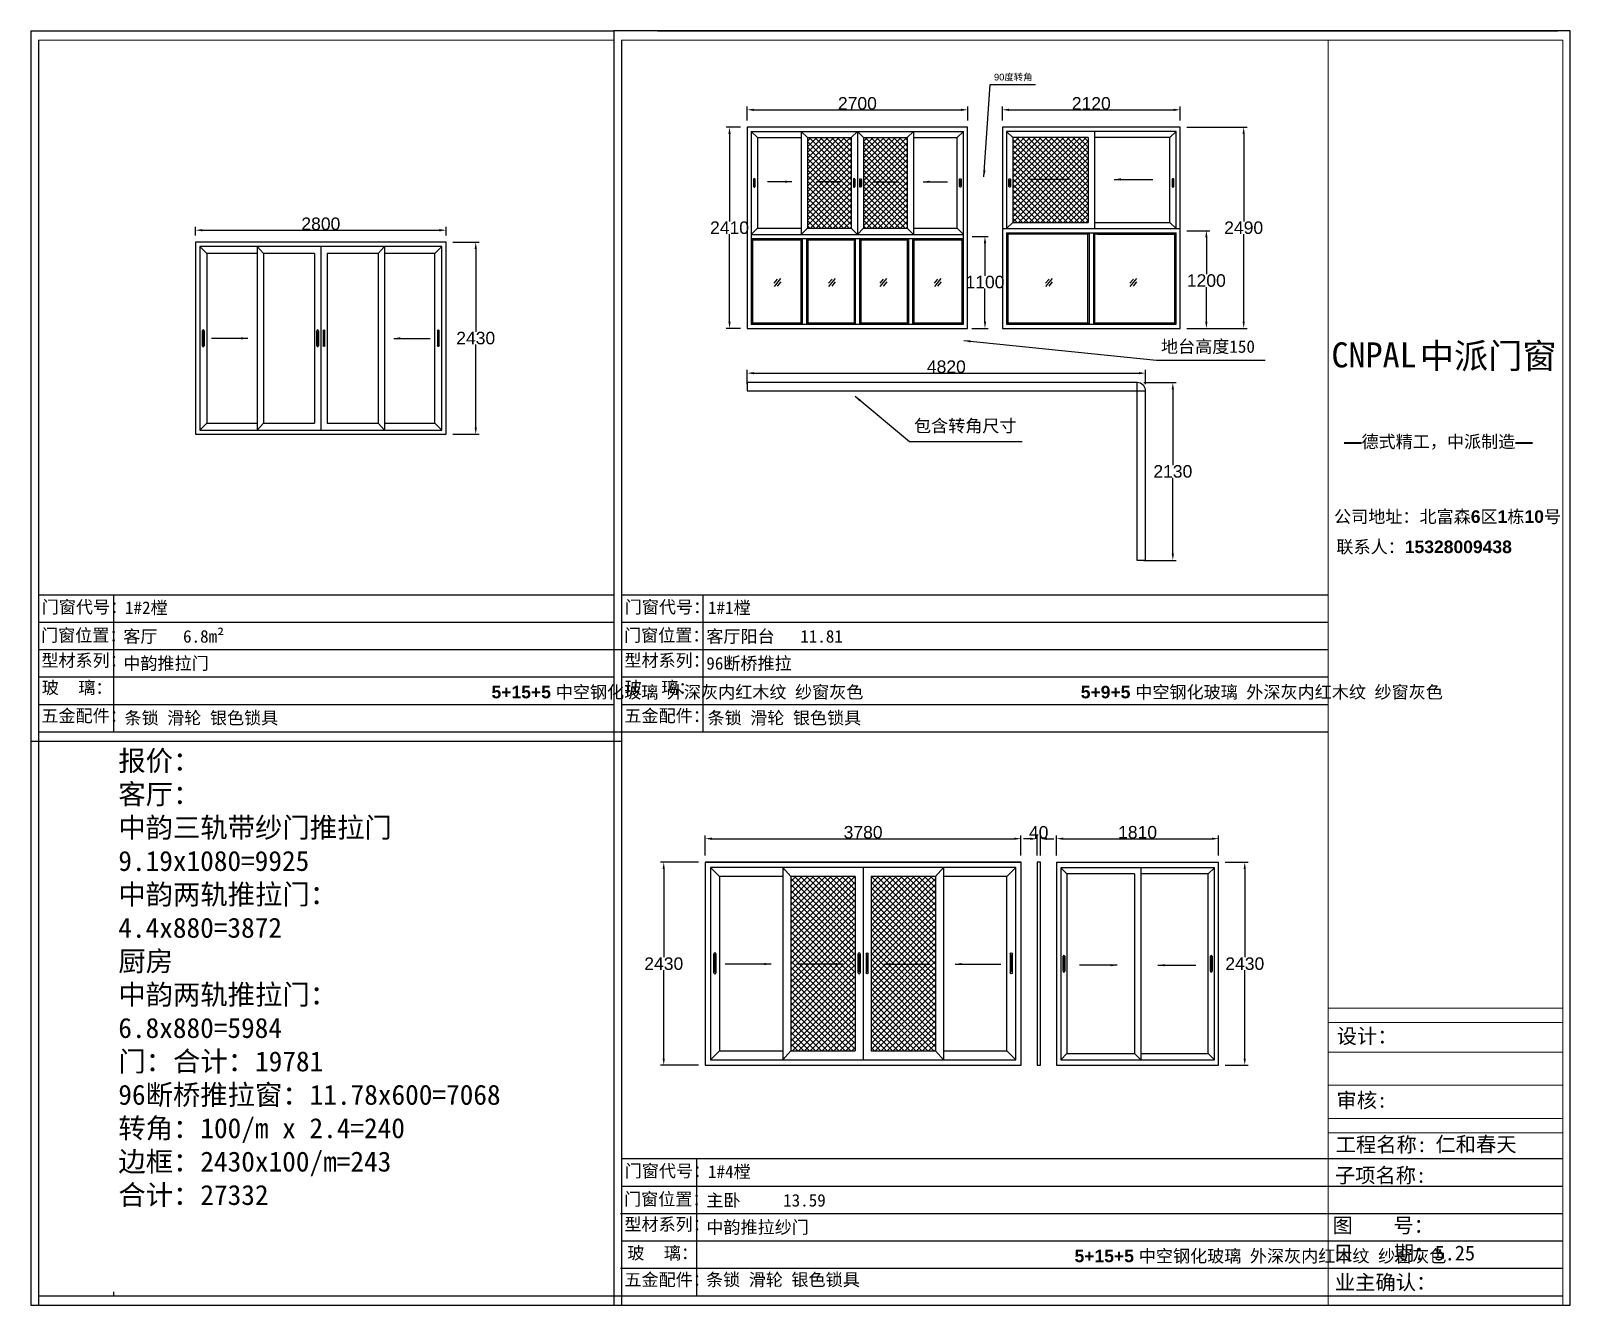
# Model space of a CAD drawing. Header units: inches. Extents: x -138455 to 599497, y -747149 to 13167.
# Drawn here: x 140943 to 159371, y -39389 to -24125 of the extents above; entities that cross this region are included whole.
import ezdxf

# ---------------------------------------------------------------- set-up
doc = ezdxf.new("R2010")
doc.units = ezdxf.units.IN
doc.header["$MEASUREMENT"] = 0
doc.header["$PDMODE"] = 35
doc.header["$PDSIZE"] = -3
doc.layers.add('0 @ 1', color=7, linetype='Continuous')
doc.styles.add('Annotative', font='arialbd.ttf')
doc.styles.add('MtXpl_', font='')
doc.styles.get("Standard").update_dxf_attribs({"font": 'arial.ttf'})
doc.styles.get('MtXpl_').set_extended_font_data('SimSun')
doc.dimstyles.new('ISO-25', dxfattribs={"dimtxt": 80, "dimasz": 80, "dimexe": 50, "dimexo": 80, "dimgap": 2, "dimtad": 0, "dimtih": 1, "dimtoh": 1, "dimdec": 0, "dimtxsty": 'Standard', "dimcen": 2.5, "dimadec": 0, "dimazin": 0, "dimtfac": 1, "dimtdec": 0, "dimtmove": 2, "dimatfit": 3, "dimfxl": 0, "dimarcsym": 0})
doc.dimstyles.get("Standard").update_dxf_attribs({"dimtxt": 80, "dimasz": 70, "dimexe": 40, "dimexo": 80, "dimgap": 0, "dimtad": 1, "dimtih": 1, "dimtoh": 1, "dimdec": 0, "dimzin": 0, "dimdsep": 46, "dimtxsty": 'Standard', "dimcen": 0.09, "dimadec": 0, "dimazin": 0, "dimtfac": 1, "dimtdec": 0, "dimtofl": 0, "dimtmove": 0, "dimatfit": 3, "dimfxl": 0, "dimtolj": 1, "dimtzin": 0, "dimarcsym": 0})
pattern_1 = [(45, (57561.987, -78456.376), (-33.67596, 33.67596), []), (135, (57561.987, -78456.376), (-33.67596, -33.67596), [])]

msp = doc.modelspace()

# ---------------------------------------------------------------- texts
at = {"style": 'MtXpl_'}
for s, height, p in [('中派门窗', 300, (157570.3, -28168.7)), ('CNPAL', 300, (156512.5, -28156.6)), ('设计：', 178.13, (156574.9, -36254.6)), ('审核:', 178.13, (156572.6, -37023)), ('工程名称:', 178.13, (156562.6, -37554.6)), ('仁和春天', 178.13, (157757.1, -37550.7)), ('子项名称:', 178.13, (156553.3, -37922.2)), ('图    号：', 178.13, (156525.7, -38521.9)), ('日    期：5.25', 178.13, (156533.5, -38852.3)), ('业主确认：', 178.13, (156553.2, -39203.4))]:
    msp.add_text(s, height=height, dxfattribs=at).set_placement(p)
at = {"attachment_point": 1}
for s, width, insert, char_height in [('90{\\fSimSun|b0|i0|c134|p2;度转角}', 555.887, (152472.9, -24639.4), 80), ('{\\fSimSun|b0|i0|c134|p2;包含转角尺寸}', 1953.4, (151514.8, -28781.3), 150)]:
    msp.add_mtext_dynamic_manual_height_columns(s, width=width, gutter_width=12.5, heights=[0], dxfattribs=dict(at, insert=insert, char_height=char_height))
at = {"color": 0, "insert": (154472, -27831.6), "char_height": 150, "attachment_point": 1}
msp.add_mtext_dynamic_manual_height_columns('{\\fSimSun|b0|i0|c134|p2;地台高度150}', width=1953.4, gutter_width=12.5, heights=[0], dxfattribs=at)
at = {"layer": '0 @ 1', "style": 'Annotative'}
for s, p in [('—德式精工，中派制造—', (156662.8, -29120.1)), ('公司地址：北富森6区1栋10号', (156543.7, -30018.5)), ('联系人：15328009438', (156572.1, -30380.6)), ('门窗代号：', (141073.8, -31101.1)), ('门窗代号：', (148052.8, -31101.1)), ('门窗位置：', (141065.2, -31439.6)), ('门窗位置：', (148044.2, -31439.6)), ('型材系列：', (141069.7, -31740.5)), ('型材系列：', (148048.7, -31740.5)), ('玻    璃：', (141074.5, -32066.6)), ('玻    璃：', (148053.6, -32066.6)), ('五金配件：', (141070, -32403.6)), ('五金配件：', (148049.1, -32403.6)), ('门窗代号：', (148052.8, -37855.2)), ('门窗位置：', (148044.2, -38193.7)), ('型材系列：', (148048.7, -38494.6)), ('玻    璃：', (148084.2, -38838.2)), ('五金配件：', (148049.1, -39157.7))]:
    msp.add_text(s, height=150, dxfattribs=at).set_placement(p)
at = {"layer": '0 @ 1', "attachment_point": 1, "style": 'Annotative'}
for s, insert, char_height in [('{\\fSimSun|b1|i0|c134|p2;1#2樘}', (142070.6, -30959.4), 150), ('{\\fSimSun|b1|i0|c134|p2;1#1樘}', (149049.6, -30959.4), 150), ('{\\fSimSun|b1|i0|c134|p2;客厅   6.8m²}', (142050.3, -31303.1), 150), ('{\\fSimSun|b1|i0|c134|p2;客厅阳台   11.81}', (149029.4, -31303.1), 150), ('{\\fSimSun|b1|i0|c134|p2;中韵推拉门 }', (142050.3, -31625.9), 150), ('{\\fSimSun|b1|i0|c134|p2;96断桥推拉}', (149029.4, -31625.9), 150), ('{\\fSimSun|b1|i0|c134|p2;条锁 滑轮 银色锁具}', (142064.2, -32279.5), 150), ('{\\fSimSun|b1|i0|c134|p2;条锁 滑轮 银色锁具}', (149043.2, -32279.5), 150), ('{\\fSimSun|b1|i0|c134|p2;报价：\\P客厅：\\P中韵三轨带纱门推拉门9.19x1080=9925\\P中韵两轨推拉门：\\P4.4x880=3872\\P厨房 \\P中韵两轨推拉门：\\P6.8x880=5984\\P门：合计：19781\\P96断桥推拉窗：11.78x600=7068\\P转角：100/m x 2.4=240\\P边框：2430x100/m=243\\P合计：27332}', (141990.8, -32747.2), 240), ('{\\fSimSun|b1|i0|c134|p2;1#4樘}', (149049.6, -37713.6), 150), ('{\\fSimSun|b1|i0|c134|p2;主卧     13.59}', (149029.4, -38057.3), 150), ('{\\fSimSun|b1|i0|c134|p2;中韵推拉纱门 }', (149029.4, -38380), 150), ('{\\fSimSun|b1|i0|c134|p2;条锁 滑轮 银色锁具}', (149025.9, -39007.6), 150)]:
    msp.add_mtext_dynamic_manual_height_columns(s, width=4396.385, gutter_width=903.5, heights=[0], dxfattribs=dict(at, insert=insert, char_height=char_height))
at = {"layer": '0 @ 1'}
note = msp.add_mtext_dynamic_manual_height_columns('5+15+5 {\\fSimSun|b1|i0|c134|p2;中空钢化玻璃 外深灰内红木纹 纱窗灰}', width=4396.385, gutter_width=0, heights=[56.8, 0], dxfattribs=dict(at, insert=(142062.1, -31970.2), char_height=150, attachment_point=1, style='Annotative'))
for column, words in zip(note.columns.linked_columns, ['{\\fSimSun|b1|i0|c134|p2;色}']):
    column.text = words
note = msp.add_mtext_dynamic_manual_height_columns('5+9+5 {\\fSimSun|b1|i0|c134|p2;中空钢化玻璃 外深灰内红木纹 纱窗灰}', width=4396.385, gutter_width=0, heights=[56.8, 0], dxfattribs=dict(at, insert=(149115.4, -31970.2), char_height=150, attachment_point=1, style='Annotative'))
for column, words in zip(note.columns.linked_columns, ['{\\fSimSun|b1|i0|c134|p2;色}']):
    column.text = words
note = msp.add_mtext_dynamic_manual_height_columns('5+15+5 {\\fSimSun|b1|i0|c134|p2;中空钢化玻璃 外深灰内红木纹 纱窗灰}', width=4396.385, gutter_width=0, heights=[56.8, 0], dxfattribs=dict(at, insert=(149041.1, -38724.3), char_height=150, attachment_point=1, style='Annotative'))
for column, words in zip(note.columns.linked_columns, ['{\\fSimSun|b1|i0|c134|p2;色}']):
    column.text = words

# ---------------------------------------------------------------- blocks, each defined once
blk = doc.blocks.new('*D172')
at = {"color": 0, "lineweight": -2, "transparency": 16777216}
for p, q in [((152213, -26589), (152405, -26589)), ((152365, -26669), (152365, -27058)), ((152365, -27609), (152365, -27211)), ((152207, -27689), (152405, -27689))]:
    blk.add_line(p, q, dxfattribs=at)
at = {"color": 0, "transparency": 16777216}
for points in [[(152352, -26669), (152379, -26669), (152365, -26589)], [(152352, -27609), (152379, -27609), (152365, -27689)]]:
    blk.add_solid(points, dxfattribs=at)
at = {"layer": 'Defpoints', "color": 0, "transparency": 16777216}
for p in [(152133, -26589), (152127, -27689), (152365, -27689)]:
    blk.add_point(p, dxfattribs=at)
at = {"color": 0, "transparency": 16777216, "insert": (152365, -27135), "char_height": 150, "attachment_point": 5}
blk.add_mtext('\\A1;1100', dxfattribs=at)
blk = doc.blocks.new('*D173')
at = {"color": 0, "lineweight": -2, "transparency": 16777216}
for p, q in [((149438, -25279), (149267, -25279)), ((149307, -25359), (149307, -26407)), ((149307, -27609), (149307, -26561)), ((149438, -27689), (149267, -27689))]:
    blk.add_line(p, q, dxfattribs=at)
at = {"color": 0, "transparency": 16777216}
for points in [[(149294, -25359), (149321, -25359), (149307, -25279)], [(149294, -27609), (149321, -27609), (149307, -27689)]]:
    blk.add_solid(points, dxfattribs=at)
at = {"layer": 'Defpoints', "color": 0, "transparency": 16777216}
for p in [(149518, -25279), (149307, -27689), (149518, -27689)]:
    blk.add_point(p, dxfattribs=at)
at = {"color": 0, "transparency": 16777216, "insert": (149307, -26484), "char_height": 150, "attachment_point": 5}
blk.add_mtext('\\A1;2410', dxfattribs=at)
blk = doc.blocks.new('*D174')
at = {"color": 0, "lineweight": -2, "transparency": 16777216}
for p, q in [((149518, -25199), (149518, -25031)), ((152158, -25199), (152158, -25031)), ((149598, -25071), (152078, -25071))]:
    blk.add_line(p, q, dxfattribs=at)
at = {"color": 0, "transparency": 16777216}
for points in [[(149598, -25058), (149598, -25085), (149518, -25071)], [(152078, -25058), (152078, -25085), (152158, -25071)]]:
    blk.add_solid(points, dxfattribs=at)
at = {"layer": 'Defpoints', "color": 0, "transparency": 16777216}
for p in [(152158, -25071), (149518, -25279), (152158, -25279)]:
    blk.add_point(p, dxfattribs=at)
at = {"color": 0, "transparency": 16777216, "insert": (150838, -24995), "char_height": 150, "attachment_point": 5}
blk.add_mtext('\\A1;2700', dxfattribs=at)
blk = doc.blocks.new('123as')
at = {"color": 0}
for p, q in [((90189, 51387), (90252, 51462)), ((90194, 51330), (90312, 51470)), ((90251, 51335), (90314, 51410))]:
    blk.add_line(p, q, dxfattribs=at)
blk = doc.blocks.new('*D179')
at = {"color": 0, "lineweight": -2, "transparency": 16777216}
for p, q in [((149518, -28358), (149518, -28185)), ((154288, -28358), (154288, -28185)), ((149598, -28225), (154208, -28225))]:
    blk.add_line(p, q, dxfattribs=at)
at = {"color": 0, "transparency": 16777216}
for points in [[(149598, -28212), (149598, -28239), (149518, -28225)], [(154208, -28212), (154208, -28239), (154288, -28225)]]:
    blk.add_solid(points, dxfattribs=at)
at = {"layer": 'Defpoints', "color": 0, "transparency": 16777216}
for p in [(154288, -28225), (149518, -28438), (154288, -28438)]:
    blk.add_point(p, dxfattribs=at)
at = {"color": 0, "transparency": 16777216, "insert": (151903, -28149), "char_height": 150, "attachment_point": 5}
blk.add_mtext('\\A1;4820', dxfattribs=at)
blk = doc.blocks.new('*D180')
at = {"color": 0, "lineweight": -2, "transparency": 16777216}
for p, q in [((154783, -26519), (155055, -26519)), ((155015, -26599), (155015, -27040)), ((155015, -27609), (155015, -27194)), ((154783, -27689), (155055, -27689))]:
    blk.add_line(p, q, dxfattribs=at)
at = {"color": 0, "transparency": 16777216}
for points in [[(155002, -26599), (155029, -26599), (155015, -26519)], [(155002, -27609), (155029, -27609), (155015, -27689)]]:
    blk.add_solid(points, dxfattribs=at)
at = {"layer": 'Defpoints', "color": 0, "transparency": 16777216}
for p in [(154703, -26519), (154703, -27689), (155015, -27689)]:
    blk.add_point(p, dxfattribs=at)
at = {"color": 0, "transparency": 16777216, "insert": (155015, -27117), "char_height": 150, "attachment_point": 5}
blk.add_mtext('\\A1;1200', dxfattribs=at)
blk = doc.blocks.new('*D181')
at = {"color": 0, "lineweight": -2, "transparency": 16777216}
for p, q in [((152573, -25199), (152573, -25031)), ((154703, -25199), (154703, -25031)), ((152653, -25071), (154623, -25071))]:
    blk.add_line(p, q, dxfattribs=at)
at = {"color": 0, "transparency": 16777216}
for points in [[(152653, -25058), (152653, -25085), (152573, -25071)], [(154623, -25058), (154623, -25085), (154703, -25071)]]:
    blk.add_solid(points, dxfattribs=at)
at = {"layer": 'Defpoints', "color": 0, "transparency": 16777216}
for p in [(154703, -25071), (152573, -25279), (154703, -25279)]:
    blk.add_point(p, dxfattribs=at)
at = {"color": 0, "transparency": 16777216, "insert": (153638, -24995), "char_height": 150, "attachment_point": 5}
blk.add_mtext('\\A1;2120', dxfattribs=at)
blk = doc.blocks.new('*D182')
at = {"color": 0, "lineweight": -2, "transparency": 16777216}
for p, q in [((154268, -28338), (154654, -28338)), ((154614, -28418), (154614, -29327)), ((154614, -30388), (154614, -29480)), ((154268, -30468), (154654, -30468))]:
    blk.add_line(p, q, dxfattribs=at)
at = {"color": 0, "transparency": 16777216}
for points in [[(154601, -28418), (154627, -28418), (154614, -28338)], [(154601, -30388), (154627, -30388), (154614, -30468)]]:
    blk.add_solid(points, dxfattribs=at)
at = {"layer": 'Defpoints', "color": 0, "transparency": 16777216}
for p in [(154188, -28338), (154188, -30468), (154614, -30468)]:
    blk.add_point(p, dxfattribs=at)
at = {"color": 0, "transparency": 16777216, "insert": (154614, -29403), "char_height": 150, "attachment_point": 5}
blk.add_mtext('\\A1;2130', dxfattribs=at)
blk = doc.blocks.new('123z')
at = {"color": 0}
for points in [[(94078, 52755), (94078, 52755, 0.414214), (94088, 52765), (94088, 52845, 0.414214), (94078, 52855), (94078, 52855, 0.414214), (94068, 52845), (94068, 52765, 0.414214)], [(94078, 52775), (94078, 52775, 0.414214), (94083, 52780), (94083, 52830, 0.414214), (94078, 52835), (94078, 52835, 0.414214), (94073, 52830), (94073, 52780, 0.414214)]]:
    blk.add_lwpolyline(points, format="xyb", close=True, dxfattribs=at)
blk = doc.blocks.new('*D177')
at = {"color": 0, "lineweight": -2, "transparency": 16777216}
for p, q in [((142915, -26577), (142915, -26473)), ((142995, -26513), (145835, -26513)), ((145915, -26577), (145915, -26473))]:
    blk.add_line(p, q, dxfattribs=at)
at = {"color": 0, "transparency": 16777216}
for points in [[(142995, -26500), (142995, -26527), (142915, -26513)], [(145835, -26500), (145835, -26527), (145915, -26513)]]:
    blk.add_solid(points, dxfattribs=at)
at = {"layer": 'Defpoints', "color": 0, "transparency": 16777216}
for p in [(145915, -26513), (142915, -26657), (145915, -26657)]:
    blk.add_point(p, dxfattribs=at)
at = {"color": 0, "transparency": 16777216, "insert": (144415, -26437), "char_height": 150, "attachment_point": 5}
blk.add_mtext('\\A1;2800', dxfattribs=at)
blk = doc.blocks.new('*D178')
at = {"color": 0, "lineweight": -2, "transparency": 16777216}
for p, q in [((145995, -26657), (146309, -26657)), ((146269, -26737), (146269, -27730)), ((146269, -28877), (146269, -27883)), ((145995, -28957), (146309, -28957))]:
    blk.add_line(p, q, dxfattribs=at)
at = {"color": 0, "transparency": 16777216}
for points in [[(146256, -26737), (146283, -26737), (146269, -26657)], [(146256, -28877), (146283, -28877), (146269, -28957)]]:
    blk.add_solid(points, dxfattribs=at)
at = {"layer": 'Defpoints', "color": 0, "transparency": 16777216}
for p in [(145915, -26657), (145915, -28957), (146269, -28957)]:
    blk.add_point(p, dxfattribs=at)
at = {"color": 0, "transparency": 16777216, "insert": (146269, -27806), "char_height": 150, "attachment_point": 5}
blk.add_mtext('\\A1;2430', dxfattribs=at)
blk = doc.blocks.new('123asd')
at = {"color": 0}
for p, q in [((103883, 52210), (103883, 52390)), ((103888, 52225), (103888, 52375)), ((103893, 52400), (103893, 52400)), ((103893, 52380), (103893, 52380)), ((103898, 52375), (103898, 52225)), ((103903, 52390), (103903, 52210)), ((103893, 52220), (103893, 52220)), ((103893, 52200), (103893, 52200))]:
    blk.add_line(p, q, dxfattribs=at)
for centre, radius, start, end in [((103893, 52390), 10, 90, 180), ((103893, 52375), 5, 90, 180), ((103893, 52390), 10, 0, 90), ((103893, 52375), 5, 0, 90), ((103893, 52225), 5, 180, 270), ((103893, 52225), 5, 270, 0), ((103893, 52210), 10, 180, 270), ((103893, 52210), 10, 270, 0)]:
    blk.add_arc(centre, radius, start, end, dxfattribs=at)
blk = doc.blocks.new('*D183')
at = {"color": 0, "lineweight": -2, "transparency": 16777216}
for p, q in [((149016, -34004), (149016, -33761)), ((149096, -33801), (152716, -33801)), ((152796, -34004), (152796, -33761))]:
    blk.add_line(p, q, dxfattribs=at)
at = {"color": 0, "transparency": 16777216}
for points in [[(149096, -33788), (149096, -33815), (149016, -33801)], [(152716, -33788), (152716, -33815), (152796, -33801)]]:
    blk.add_solid(points, dxfattribs=at)
at = {"layer": 'Defpoints', "color": 0, "transparency": 16777216}
for p in [(152796, -33801), (149016, -34084), (152796, -34084)]:
    blk.add_point(p, dxfattribs=at)
at = {"color": 0, "transparency": 16777216, "insert": (150906, -33725), "char_height": 150, "attachment_point": 5}
blk.add_mtext('\\A1;3780', dxfattribs=at)
blk = doc.blocks.new('*D175')
at = {"color": 0, "lineweight": -2, "transparency": 16777216}
for p, q in [((148936, -34084), (148480, -34084)), ((148520, -34164), (148520, -35222)), ((148520, -36434), (148520, -35376)), ((148936, -36514), (148480, -36514))]:
    blk.add_line(p, q, dxfattribs=at)
at = {"color": 0, "transparency": 16777216}
for points in [[(148506, -34164), (148533, -34164), (148520, -34084)], [(148506, -36434), (148533, -36434), (148520, -36514)]]:
    blk.add_solid(points, dxfattribs=at)
at = {"layer": 'Defpoints', "color": 0, "transparency": 16777216}
for p in [(149016, -34084), (148520, -36514), (149016, -36514)]:
    blk.add_point(p, dxfattribs=at)
at = {"color": 0, "transparency": 16777216, "insert": (148520, -35299), "char_height": 150, "attachment_point": 5}
blk.add_mtext('\\A1;2430', dxfattribs=at)
blk = doc.blocks.new('*D184')
at = {"color": 0, "lineweight": -2, "transparency": 16777216}
for p, q in [((153222, -34004), (153222, -33761)), ((153302, -33801), (155082, -33801)), ((155162, -34004), (155162, -33761))]:
    blk.add_line(p, q, dxfattribs=at)
at = {"color": 0, "transparency": 16777216}
for points in [[(153302, -33788), (153302, -33815), (153222, -33801)], [(155082, -33788), (155082, -33815), (155162, -33801)]]:
    blk.add_solid(points, dxfattribs=at)
at = {"layer": 'Defpoints', "color": 0, "transparency": 16777216}
for p in [(155162, -33801), (153222, -34084), (155162, -34084)]:
    blk.add_point(p, dxfattribs=at)
at = {"color": 0, "transparency": 16777216, "insert": (154192, -33725), "char_height": 150, "attachment_point": 5}
blk.add_mtext('\\A1;1810', dxfattribs=at)
blk = doc.blocks.new('*D185')
at = {"color": 0, "lineweight": -2, "transparency": 16777216}
for p, q in [((155242, -34084), (155515, -34084)), ((155475, -34164), (155475, -35222)), ((155475, -36434), (155475, -35376)), ((155242, -36514), (155515, -36514))]:
    blk.add_line(p, q, dxfattribs=at)
at = {"color": 0, "transparency": 16777216}
for points in [[(155461, -34164), (155488, -34164), (155475, -34084)], [(155461, -36434), (155488, -36434), (155475, -36514)]]:
    blk.add_solid(points, dxfattribs=at)
at = {"layer": 'Defpoints', "color": 0, "transparency": 16777216}
for p in [(155162, -34084), (155162, -36514), (155475, -36514)]:
    blk.add_point(p, dxfattribs=at)
at = {"color": 0, "transparency": 16777216, "insert": (155475, -35299), "char_height": 150, "attachment_point": 5}
blk.add_mtext('\\A1;2430', dxfattribs=at)
blk = doc.blocks.new('*D176')
at = {"color": 0, "lineweight": -2, "transparency": 16777216}
for p, q in [((154783, -25279), (155502, -25279)), ((155462, -25359), (155462, -26407)), ((155462, -27609), (155462, -26561)), ((154783, -27689), (155502, -27689))]:
    blk.add_line(p, q, dxfattribs=at)
at = {"color": 0, "transparency": 16777216}
for points in [[(155449, -25359), (155475, -25359), (155462, -25279)], [(155449, -27609), (155475, -27609), (155462, -27689)]]:
    blk.add_solid(points, dxfattribs=at)
at = {"layer": 'Defpoints', "color": 0, "transparency": 16777216}
for p in [(154703, -25279), (154703, -27689), (155462, -27689)]:
    blk.add_point(p, dxfattribs=at)
at = {"color": 0, "transparency": 16777216, "insert": (155462, -26484), "char_height": 150, "attachment_point": 5}
blk.add_mtext('\\A1;2490', dxfattribs=at)
blk = doc.blocks.new('*D186')
at = {"color": 0, "lineweight": -2, "transparency": 16777216}
for p, q in [((152908, -33803), (152828, -33803)), ((152988, -34004), (152988, -33763)), ((153028, -34004), (153028, -33763)), ((153108, -33803), (153188, -33803))]:
    blk.add_line(p, q, dxfattribs=at)
at = {"color": 0, "transparency": 16777216}
for points in [[(152908, -33789), (152908, -33816), (152988, -33803)], [(153108, -33789), (153108, -33816), (153028, -33803)]]:
    blk.add_solid(points, dxfattribs=at)
at = {"layer": 'Defpoints', "color": 0, "transparency": 16777216}
for p in [(153028, -33803), (152988, -34084), (153028, -34084)]:
    blk.add_point(p, dxfattribs=at)
at = {"color": 0, "transparency": 16777216, "insert": (153008, -33726), "char_height": 150, "attachment_point": 5}
blk.add_mtext('\\A1;40', dxfattribs=at)

# ---------------------------------------------------------------- dimensions: what is measured, and where the dimension line sits
for base, p1, p2, text, picture, middle in [((152157.8, -25071.2), (149517.8, -25279), (152157.8, -25279), '2700', '*D174', (150837.8, -24994.6)), ((154702.9, -25071.2), (152572.9, -25279), (154702.9, -25279), '2120', '*D181', (153637.9, -24994.6)), ((145914.6, -26513.2), (142914.6, -26657.4), (145914.6, -26657.4), '2800', '*D177', (144414.6, -26436.6)), ((154287.8, -28225.4), (149517.8, -28438.4), (154287.8, -28438.4), '4820', '*D179', (151902.8, -28148.8)), ((155161.7, -33801.3), (153221.7, -34084), (155161.7, -34084), '1810', '*D184', (154191.7, -33724.7))]:
    dim = msp.add_linear_dim(base=base, p1=p1, p2=p2, text=text, dimstyle='Standard', override={"dimtxt": 150, "dimasz": 80})
    dim.commit()
    dim.dimension.update_dxf_attribs({"geometry": picture, "text_midpoint": middle})
for base, p1, p2, text, picture, middle in [((149307.3, -27689), (149517.8, -25279), (149517.8, -27689), '2410', '*D173', (149307.3, -26484)), ((155462, -27689), (154702.9, -25279), (154702.9, -27689), '2490', '*D176', (155462, -26484))]:
    dim = msp.add_linear_dim(base=base, p1=p1, p2=p2, angle=90, text=text, dimstyle='Standard', override={"dimtxt": 150, "dimasz": 80})
    dim.commit()
    dim.dimension.update_dxf_attribs({"geometry": picture, "text_midpoint": middle})
for base, p1, p2, text, picture, middle in [((155015.2, -27689), (154702.9, -26519), (154702.9, -27689), '1200', '*D180', (155015.2, -27117)), ((146269.2, -28957.4), (145914.6, -26657.4), (145914.6, -28957.4), '2430', '*D178', (146269.2, -27806.3))]:
    dim = msp.add_linear_dim(base=base, p1=p1, p2=p2, angle=90, text=text, dimstyle='Standard', override={"dimtxt": 150, "dimasz": 80})
    dim.commit()
    dim.dimension.update_dxf_attribs({"geometry": picture, "text_midpoint": middle, "dimtype": 160})
for base, p1, p2, picture, middle in [((152365.4, -27689), (152133, -26589), (152127.3, -27689), '*D172', (152365.4, -27134.6)), ((154614, -30468.4), (154187.8, -28338.4), (154187.8, -30468.4), '*D182', (154614, -29403.4))]:
    dim = msp.add_linear_dim(base=base, p1=p1, p2=p2, angle=90, dimstyle='Standard', override={"dimtxt": 150, "dimasz": 80})
    dim.commit()
    dim.dimension.update_dxf_attribs({"geometry": picture, "text_midpoint": middle, "dimtype": 160})
dim = msp.add_linear_dim(base=(152796.4, -33801.3), p1=(149016.4, -34084), p2=(152796.4, -34084), dimstyle='Standard', override={"dimtxt": 150, "dimasz": 80})
dim.commit()
dim.dimension.update_dxf_attribs({"geometry": '*D183', "text_midpoint": (150906.4, -33724.7)})
dim = msp.add_linear_dim(base=(153027.9, -33802.8), p1=(152987.9, -34084), p2=(153027.9, -34084), dimstyle='Standard', override={"dimtxt": 150, "dimasz": 80})
dim.commit()
dim.dimension.update_dxf_attribs({"geometry": '*D186', "text_midpoint": (153007.9, -33802.8), "dimtype": 160})
for base, p1, p2, picture, middle in [((148519.5, -36514), (149016.4, -34084), (149016.4, -36514), '*D175', (148519.5, -35299)), ((155474.7, -36514), (155161.7, -34084), (155161.7, -36514), '*D185', (155474.7, -35299))]:
    dim = msp.add_linear_dim(base=base, p1=p1, p2=p2, angle=90, dimstyle='Standard', override={"dimtxt": 150, "dimasz": 80})
    dim.commit()
    dim.dimension.update_dxf_attribs({"geometry": picture, "text_midpoint": middle})

# ---------------------------------------------------------------- hatches: boundary and pattern name
h = msp.add_hatch()
h.set_pattern_fill('ANSI37', color=256, scale=15)
h.set_pattern_definition(pattern_1)
h.paths.add_polyline_path([(150762.8, -25404), (150240.3, -25404), (150240.3, -26489), (150762.8, -26489)])
h = msp.add_hatch()
h.set_pattern_fill('ANSI37', color=256, scale=15)
h.set_pattern_definition(pattern_1)
h.paths.add_polyline_path([(150912.8, -26489), (151435.3, -26489), (151435.3, -25404), (150912.8, -25404)])
h = msp.add_hatch()
h.set_pattern_fill('ANSI37', color=256, scale=15)
h.set_pattern_definition([(45, (57487.424, -78456.376), (-33.67596, 33.67596), []), (135, (57487.424, -78456.376), (-33.67596, -33.67596), [])])
h.paths.add_polyline_path([(152697.9, -26419), (153600.4, -26419), (153600.4, -25404), (152697.9, -25404)])
h = msp.add_hatch()
h.set_pattern_fill('ANSI37', color=256, scale=400)
h.set_pattern_definition([(45, (21081.92, -3609.04), (-35.355339, 35.355339), []), (135, (21081.92, -3609.04), (-35.355339, -35.355339), [])])
h.paths.add_polyline_path([(150811.9, -34254.1), (150040.1, -34254.1), (150040.1, -36343.9), (150811.9, -36343.9)])
h.paths.add_polyline_path([(151000.9, -36343.9), (151772.6, -36343.9), (151772.6, -34254.1), (151000.9, -34254.1)])

# ---------------------------------------------------------------- linework, layer by layer
for p, q in [((140943, -24124.5), (147922, -24124.5)), ((140943, -24124.5), (140943, -32634.9)), ((147922, -24124.5), (147922, -32634.9)), ((148443.4, -24124.5), (159220.7, -24124.5)), ((141033.8, -24238), (141033.8, -32634.9)), ((148012.8, -24238), (148012.8, -32634.9)), ((152157.8, -25279), (149517.8, -25279)), ((149517.8, -25279), (149517.8, -27689)), ((149567.8, -25329), (149567.8, -26614)), ((149567.8, -25329), (152107.8, -25329)), ((149642.8, -25404), (149567.8, -25329)), ((149642.8, -25404), (149642.8, -26489)), ((149642.8, -25404), (150165.3, -25404)), ((150165.3, -25329), (150165.3, -26564)), ((150240.3, -25404), (150165.3, -25329)), ((150240.3, -25404), (150240.3, -26489)), ((150240.3, -25404), (150762.8, -25404)), ((150762.8, -25404), (150837.8, -25329)), ((150762.8, -25404), (150762.8, -26489)), ((150837.8, -25329), (150837.8, -26564)), ((150912.8, -25404), (150837.8, -25329)), ((150912.8, -25404), (150912.8, -26489)), ((150912.8, -25404), (151435.3, -25404)), ((151435.3, -25404), (151510.3, -25329)), ((151435.3, -25404), (151435.3, -26489)), ((151510.3, -25329), (151510.3, -26564)), ((151510.3, -25404), (152032.8, -25404)), ((152032.8, -25404), (152107.8, -25329)), ((152032.8, -26489), (152032.8, -25404)), ((152107.8, -26614), (152107.8, -25329)), ((152157.8, -27689), (152157.8, -25279)), ((154702.9, -25279), (152572.9, -25279)), ((152572.9, -25279), (152572.9, -27689)), ((152622.9, -25329), (152622.9, -26494)), ((152697.9, -25404), (152622.9, -25329)), ((153600.4, -25404), (153600.4, -26419)), ((153675.4, -25329), (153675.4, -26494)), ((154577.9, -25404), (154652.9, -25329)), ((154702.9, -27689), (154702.9, -25279)), ((152075.3, -25946.5), (152065.3, -25946.5)), ((149642.8, -26489), (149567.8, -26564)), ((149642.8, -26489), (150165.3, -26489)), ((150240.3, -26489), (150165.3, -26564)), ((150240.3, -26489), (150762.8, -26489)), ((150762.8, -26489), (150837.8, -26564)), ((150912.8, -26489), (150837.8, -26564)), ((150912.8, -26489), (151435.3, -26489)), ((151435.3, -26489), (151510.3, -26564)), ((151510.3, -26489), (152032.8, -26489)), ((152032.8, -26489), (152107.8, -26564)), ((152572.9, -26494), (154702.9, -26494)), ((152697.9, -26419), (152622.9, -26494)), ((154577.9, -26419), (154652.9, -26494)), ((145102.1, -26792.4), (145177.1, -26707.4)), ((145177.1, -26707.4), (145177.1, -28907.4)), ((145779.6, -26792.4), (145864.6, -26707.4)), ((145864.6, -28907.4), (145864.6, -26707.4)), ((149567.8, -26564), (152107.8, -26564)), ((149567.8, -26614), (149567.8, -27639)), ((149567.8, -26614), (150177.8, -26614)), ((149582.8, -26629), (149567.8, -26614)), ((149582.8, -26629), (149582.8, -27624)), ((149582.8, -26629), (150162.8, -26629)), ((150162.8, -26629), (150177.8, -26614)), ((150162.8, -26629), (150162.8, -27624)), ((150177.8, -26614), (150862.8, -26614)), ((150177.8, -26614), (150177.8, -27639)), ((150227.8, -26614), (150227.8, -27639)), ((150242.8, -26629), (150227.8, -26614)), ((150242.8, -26629), (150797.8, -26629)), ((150242.8, -26629), (150242.8, -27624)), ((150797.8, -26629), (150812.8, -26614)), ((150797.8, -26629), (150797.8, -27624)), ((150812.8, -26614), (150812.8, -27639)), ((150862.8, -26614), (151497.8, -26614)), ((150862.8, -26614), (150862.8, -27639)), ((150877.8, -26629), (150862.8, -26614)), ((150877.8, -26629), (151432.8, -26629)), ((150877.8, -26629), (150877.8, -27624)), ((151432.8, -26629), (151447.8, -26614)), ((151432.8, -26629), (151432.8, -27624)), ((151447.8, -26614), (151447.8, -27639)), ((151497.8, -26614), (152107.8, -26614)), ((151497.8, -26614), (151497.8, -27639)), ((151512.8, -26629), (151497.8, -26614)), ((151512.8, -26629), (152092.8, -26629)), ((151512.8, -26629), (151512.8, -27624)), ((152092.8, -26629), (152107.8, -26614)), ((152092.8, -27624), (152092.8, -26629)), ((152107.8, -27639), (152107.8, -26614)), ((152622.9, -26544), (153712.9, -26544)), ((152622.9, -26544), (152622.9, -27639)), ((152637.9, -26559), (152622.9, -26544)), ((153597.9, -26559), (153612.9, -26544)), ((153612.9, -26544), (153612.9, -27639)), ((153662.9, -26544), (153662.9, -27639)), ((153677.9, -26559), (153662.9, -26544)), ((153677.9, -26559), (153677.9, -27624)), ((153712.9, -26544), (154652.9, -26544)), ((153712.9, -26559), (154637.9, -26559)), ((154637.9, -26559), (154652.9, -26544)), ((154637.9, -27624), (154637.9, -26559)), ((154652.9, -27639), (154652.9, -26544)), ((145102.1, -26792.4), (144489.6, -26792.4)), ((144489.6, -26792.4), (144489.6, -28822.4)), ((145102.1, -26792.4), (145102.1, -28822.4)), ((145779.6, -26792.4), (145177.1, -26792.4)), ((145779.6, -28822.4), (145779.6, -26792.4)), ((149567.8, -27639), (149582.8, -27624)), ((149567.8, -27639), (150227.8, -27639)), ((149582.8, -27624), (150162.8, -27624)), ((150162.8, -27624), (150177.8, -27639)), ((150242.8, -27624), (150227.8, -27639)), ((150227.8, -27639), (150862.8, -27639)), ((150242.8, -27624), (150797.8, -27624)), ((150797.8, -27624), (150812.8, -27639)), ((150877.8, -27624), (150862.8, -27639)), ((150862.8, -27639), (151447.8, -27639)), ((150877.8, -27624), (151432.8, -27624)), ((151432.8, -27624), (151447.8, -27639)), ((151447.8, -27639), (152107.8, -27639)), ((151512.8, -27624), (151497.8, -27639)), ((151512.8, -27624), (152092.8, -27624)), ((152092.8, -27624), (152107.8, -27639)), ((152637.9, -27624), (152622.9, -27639)), ((152622.9, -27639), (154652.9, -27639)), ((153597.9, -27624), (153612.9, -27639)), ((153662.9, -27639), (153677.9, -27624)), ((153677.9, -27624), (154637.9, -27624)), ((154637.9, -27624), (154652.9, -27639)), ((149517.8, -27689), (152157.8, -27689)), ((152572.9, -27689), (154702.9, -27689)), ((154187.8, -28338.4), (149517.8, -28338.4)), ((149517.8, -28338.4), (149517.8, -28438.4)), ((149517.8, -28438.4), (154287.8, -28438.4)), ((144489.6, -28822.4), (145102.1, -28822.4)), ((145102.1, -28822.4), (145177.1, -28907.4)), ((145177.1, -28822.4), (145779.6, -28822.4)), ((145779.6, -28822.4), (145864.6, -28907.4)), ((141033.8, -30878.7), (147922, -30878.7)), ((141934.6, -30878.7), (141934.6, -32521.4)), ((148012.8, -30878.7), (156471.8, -30878.7)), ((148987.9, -30878.7), (148987.9, -32521.4)), ((141033.8, -31207.2), (147922, -31207.2)), ((148012.8, -31207.2), (156471.8, -31207.2)), ((141033.8, -31535.8), (156471.8, -31535.8)), ((141033.8, -31864.3), (147922, -31864.3)), ((148012.8, -31864.3), (156471.8, -31864.3)), ((141033.8, -32192.9), (147922, -32192.9)), ((148012.8, -32192.9), (156471.8, -32192.9)), ((141033.8, -32521.4), (148012.8, -32521.4)), ((148012.8, -32521.4), (156471.8, -32521.4)), ((140943, -32634.9), (147922, -32634.9)), ((140943, -32634.9), (147922, -32634.9)), ((140943, -32634.9), (140943, -39389)), ((141033.8, -32634.9), (141033.8, -39389)), ((141033.8, -32634.9), (148012.8, -32634.9)), ((147922.8, -32634.9), (147922.8, -39389)), ((148012.8, -32634.9), (148012.8, -39389)), ((149016.4, -34084), (152796.4, -34084)), ((153221.7, -34084), (155161.7, -34084)), ((153221.7, -34084), (153221.7, -36514)), ((155161.7, -36514), (155161.7, -34084)), ((151772.6, -34254.1), (151000.9, -34254.1)), ((151000.9, -34254.1), (151000.9, -36343.9)), ((151772.6, -34254.1), (151867.1, -34147)), ((151772.6, -34254.1), (151772.6, -36343.9)), ((151867.1, -34147), (151867.1, -36451)), ((152626.3, -34254.1), (151867.1, -34254.1)), ((152626.3, -34254.1), (152733.4, -34147)), ((152626.3, -36343.9), (152626.3, -34254.1)), ((152733.4, -36451), (152733.4, -34147)), ((153346.7, -34224), (153271.7, -34149)), ((154154.2, -34224), (154154.2, -36374)), ((154229.2, -34149), (154229.2, -36449)), ((155036.7, -34224), (155111.7, -34149)), ((151000.9, -36343.9), (151772.6, -36343.9)), ((151772.6, -36343.9), (151867.1, -36451)), ((151867.1, -36343.9), (152626.3, -36343.9)), ((152626.3, -36343.9), (152733.4, -36451)), ((153346.7, -36374), (153271.7, -36449)), ((154154.2, -36374), (154229.2, -36449)), ((155036.7, -36374), (155111.7, -36449)), ((149016.4, -36514), (152796.4, -36514)), ((153221.7, -36514), (155161.7, -36514)), ((148012.8, -37632.8), (159282.9, -37632.8)), ((148913.7, -37632.8), (148913.7, -39275.5)), ((148012.8, -37961.3), (159282.9, -37961.3)), ((148000.2, -38289.9), (159282.9, -38289.9)), ((148012.8, -38618.4), (159282.9, -38618.4)), ((148000.7, -38947), (159282.9, -38947)), ((141934.6, -39227), (141934.6, -39275.5)), ((140943, -39389), (148012.8, -39389)), ((141033.8, -39275.5), (159282.9, -39275.5)), ((141124.6, -39389), (148012.8, -39389))]:
    msp.add_line(p, q)
at = {"lineweight": 5}
for p, q in [((140943, -24124.5), (147922, -24124.5)), ((141033.8, -24238), (147922, -24238)), ((148012.8, -24238), (159282.9, -24238)), ((156471.8, -24238), (156471.8, -39389)), ((159282.9, -24238), (159282.9, -39389)), ((156471.8, -35832.7), (159282.9, -35832.7)), ((156471.8, -36004.5), (159282.9, -36004.5)), ((156471.8, -36358.8), (159282.9, -36358.8)), ((156471.8, -36752.8), (159282.9, -36752.8)), ((156471.8, -37153), (159282.9, -37153)), ((156471.8, -37324.8), (159282.9, -37324.8))]:
    msp.add_line(p, q, dxfattribs=at)
at = {"color": 0}
for p, q in [((145864.6, -26707.4), (142964.6, -26707.4)), ((142964.6, -26707.4), (142964.6, -28907.4)), ((143049.6, -26792.4), (142964.6, -26707.4)), ((143652.1, -26707.4), (143652.1, -28907.4)), ((143727.1, -26792.4), (143652.1, -26707.4)), ((144414.6, -26707.4), (144414.6, -28907.4)), ((143652.1, -26792.4), (143049.6, -26792.4)), ((143049.6, -26792.4), (143049.6, -28822.4)), ((144339.6, -26792.4), (143727.1, -26792.4)), ((143727.1, -26792.4), (143727.1, -28822.4)), ((144339.6, -26792.4), (144339.6, -28822.4)), ((154187.8, -30468.4), (154187.8, -28338.4)), ((154287.8, -30468.4), (154287.8, -28438.4)), ((143049.6, -28822.4), (142964.6, -28907.4)), ((142964.6, -28907.4), (145864.6, -28907.4)), ((143049.6, -28822.4), (143652.1, -28822.4)), ((143727.1, -28822.4), (143652.1, -28907.4)), ((143727.1, -28822.4), (144339.6, -28822.4)), ((154287.8, -30468.4), (154187.8, -30468.4)), ((152733.4, -34147), (149079.4, -34147)), ((149079.4, -34147), (149079.4, -36451)), ((149186.5, -34254.1), (149079.4, -34147)), ((149945.6, -34254.1), (149186.5, -34254.1)), ((149186.5, -34254.1), (149186.5, -36343.9)), ((149945.6, -34147), (149945.6, -36451)), ((150040.1, -34254.1), (149945.6, -34147)), ((150811.9, -34254.1), (150040.1, -34254.1)), ((150040.1, -34254.1), (150040.1, -36343.9)), ((150811.9, -34254.1), (150811.9, -36343.9)), ((150906.4, -34147), (150906.4, -36451)), ((149186.5, -36343.9), (149079.4, -36451)), ((149079.4, -36451), (152733.4, -36451)), ((149186.5, -36343.9), (149945.6, -36343.9)), ((150040.1, -36343.9), (149945.6, -36451)), ((150040.1, -36343.9), (150811.9, -36343.9))]:
    msp.add_line(p, q, dxfattribs=at)
for points in [[(141033.8, -39389), (159370.7, -39389), (159370.7, -24124.5), (147922, -24124.5)], [(154652.9, -26494), (154652.9, -25329), (152622.9, -25329)], [(153600.4, -25404), (152697.9, -25404), (152697.9, -26419), (153600.4, -26419)], [(153675.4, -26419), (154577.9, -26419), (154577.9, -25404), (153675.4, -25404)], [(153712.9, -26559), (153677.9, -26559)], [(154154.2, -34224), (153346.7, -34224), (153346.7, -36374), (154154.2, -36374)], [(154229.2, -36374), (155036.7, -36374), (155036.7, -34224), (154229.2, -34224)]]:
    msp.add_lwpolyline(points)
for points in [[(142914.6, -28957.4), (145914.6, -28957.4), (145914.6, -26657.4), (142914.6, -26657.4)], [(149016.4, -36514), (152796.4, -36514), (152796.4, -34084), (149016.4, -34084)]]:
    msp.add_lwpolyline(points, close=True, dxfattribs=at)
for points in [[(153597.9, -26559), (152637.9, -26559), (152637.9, -27624), (153597.9, -27624)], [(152987.9, -36514), (153027.9, -36514), (153027.9, -34084), (152987.9, -34084)], [(153271.7, -36449), (155111.7, -36449), (155111.7, -34149), (153271.7, -34149)]]:
    msp.add_lwpolyline(points, close=True)
msp.add_arc((154187.8, -28438.4), 100, 0, 90)

# ---------------------------------------------------------------- block references
for name, p in [('123z', (55526.9, -78751.6)), ('123z', (56721.9, -78751.6)), ('123z', (60537, -78751.6)), ('123asd', (49416.5, -87599.3)), ('123asd', (51180.8, -87599.3))]:
    msp.add_blockref(name, p)
at = {"xscale": -1}
for name, p in [('123z', (244953.7, -78751.6)), ('123z', (246148.7, -78751.6)), ('123z', (246738.8, -78751.6)), ('123asd', (248345.4, -80107.6)), ('123asd', (249715.4, -80107.6))]:
    msp.add_blockref(name, p, dxfattribs=at)
for name, p, xscale, yscale, zscale in [('123as', (89553.5, -61497.7), 0.6684526412304121, 0.6684526412304121, 0.6684526412304121), ('123as', (90205.6, -61497.7), 0.6684526412304121, 0.6684526412304121, 0.6684526412304121), ('123as', (90821.9, -61497.7), 0.6684526412304121, 0.6684526412304121, 0.6684526412304121), ('123as', (91472.8, -61497.7), 0.6684526412304121, 0.6684526412304121, 0.6684526412304121), ('123as', (92803.3, -61497.7), 0.6684526412304121, 0.6684526412304121, 0.6684526412304121), ('123as', (93812.8, -61497.7), 0.6684526412304121, 0.6684526412304121, 0.6684526412304121), ('123asd', (281859.2, -101191), -1.259999999999994, 1.259999999999994, 1.259999999999994), ('123asd', (283585.4, -101191), -1.259999999999994, 1.259999999999994, 1.259999999999994)]:
    msp.add_blockref(name, p, dxfattribs=dict(xscale=xscale, yscale=yscale, zscale=zscale))
at = {"color": 0}
for p in [(39113.7, -80107.6), (40483.7, -80107.6)]:
    msp.add_blockref('123asd', p, dxfattribs=at)
at = {"color": 0, "xscale": 1.259999999999994, "yscale": 1.259999999999994, "zscale": 1.259999999999994}
for p in [(18227.3, -101191), (19953.5, -101191)]:
    msp.add_blockref('123asd', p, dxfattribs=at)

msp.set_redraw_order([(e.dxf.handle, doc.entitydb.next_handle()) for e in msp.query("TEXT MTEXT ATTDEF DIMENSION ARC_DIMENSION")])  # texts and dimensions are drawn at this point

# ---------------------------------------------------------------- leaders
for points in [[(152353.4, -25875.6), (152428.3, -24766.6), (152970.1, -24766.6)], [(150051.7, -25932.7), (149760.5, -25932.7)], [(150640.4, -25932.7), (150349.3, -25932.7)], [(151035.2, -25932.7), (151326.4, -25932.7)], [(151624, -25932.7), (151915.1, -25932.7)], [(153363.3, -25904.9), (152899.7, -25904.9)], [(153912.5, -25904.9), (154376.2, -25904.9)], [(145288.6, -27808.5), (145724.5, -27808.5)], [(150809.3, -28502.5), (151463.4, -29043.5), (152810.3, -29043.5)], [(150658.7, -35302.7), (150109.5, -35302.7)], [(151154.1, -35302.7), (151703.2, -35302.7)], [(152007.7, -35302.7), (152556.9, -35302.7)], [(153947.8, -35316.5), (153494.8, -35316.5)], [(154435.6, -35316.5), (154888.6, -35316.5)]]:
    msp.add_leader(points, dimstyle='Standard', override={"dimtxt": 150, "dimasz": 80})
at = {"color": 0}
for points in [[(143540.5, -27808.5), (143104.6, -27808.5)], [(152112.5, -27836.1), (154417.9, -28070.1), (155719.1, -28070.1)], [(149805, -35302.7), (149255.9, -35302.7)]]:
    msp.add_leader(points, dimstyle='ISO-25', override={"dimgap": 2, "dimtad": 0}, dxfattribs=at)

doc.saveas('drawing.dxf')
